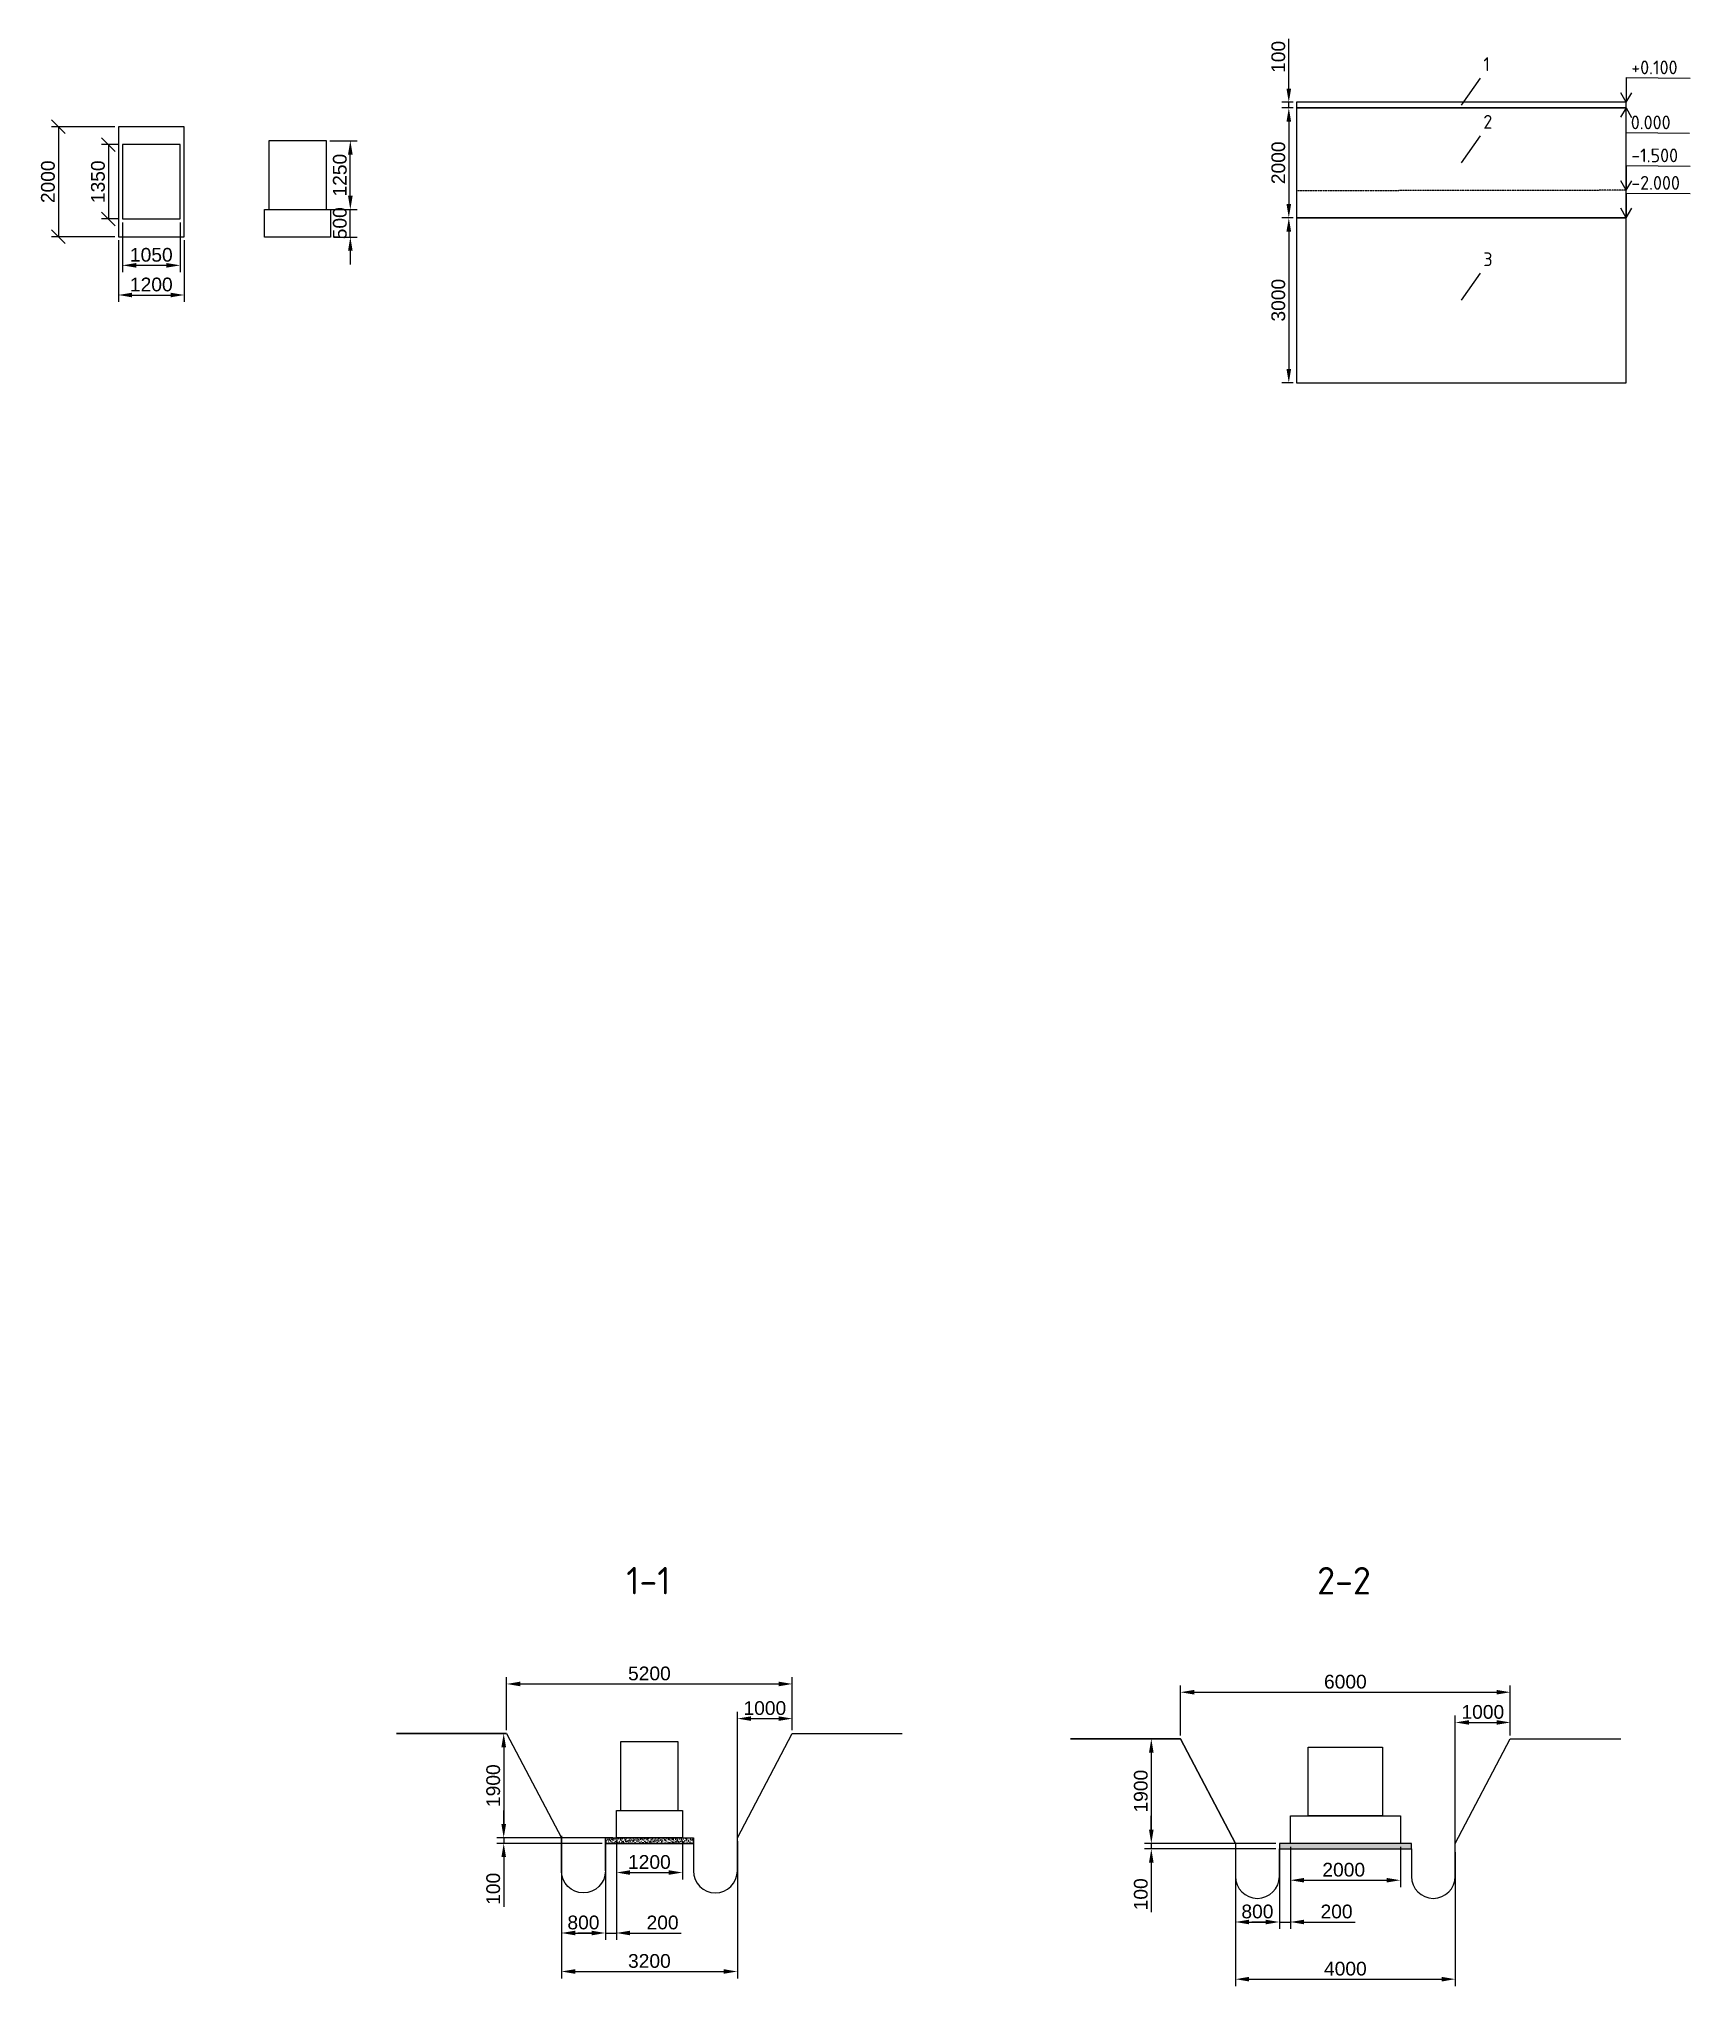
# Model space of a CAD drawing. Header units: millimetres. Extents: x -4490 to 177070, y -6118 to 72944.
# Drawn here: x 55366 to 85400, y 37165 to 72583 of the extents above; entities that cross this region are included whole.
import ezdxf

# ---------------------------------------------------------------- set-up
doc = ezdxf.new("R2010")
doc.units = ezdxf.units.MM
doc.linetypes.add('DASHED', pattern=[7, 5, -2, 0])
for name, color, linetype in [('osi', 7, 'Continuous'), ('земля штрих', 7, 'Continuous'), ('оси', 9, 'Continuous'), ('текст', 7, 'Continuous')]:
    doc.layers.add(name, color=color, linetype=linetype)
doc.styles.add('GOST-2.304_Type-B', font='GOST Common.ttf', dxfattribs={"height": 2.5})
doc.styles.add('Аннотативный', font='arial.ttf')
doc.dimstyles.new('ISO-25', dxfattribs={"dimscale": 100, "dimtxt": 2.5, "dimasz": 2.5, "dimexe": 1.25, "dimexo": 0.625, "dimtad": 1, "dimtxsty": 'Аннотативный', "dimcen": 2.5, "dimadec": 0, "dimazin": 0, "dimtfac": 1, "dimtmove": 0, "dimatfit": 3, "dimfxl": 1, "dimarcsym": 0})

msp = doc.modelspace()

# ---------------------------------------------------------------- texts
at = {"layer": 'osi', "style": 'GOST-2.304_Type-B'}
for s, p in [('1', (81640, 72000)), ('+0.100', (84330, 71940)), ('2', (81640, 70950)), ('0.000', (84322.242, 70940.067)), ('-1.500', (84330, 70339.998)), ('-2.000', (84330, 69840)), ('3', (81640, 68450))]:
    msp.add_text(s, height=250, dxfattribs=at).set_placement(p)
at = {"layer": 'текст', "ltscale": 100, "style": 'GOST-2.304_Type-B'}
for s, p in [('1-1', (66050, 44290)), ('2-2', (78617, 44288.092))]:
    msp.add_text(s, height=500, dxfattribs=at).set_placement(p)

# ---------------------------------------------------------------- blocks, each defined once
blk = doc.blocks.new('_Oblique')
at = {"color": 0, "linetype": 'ByBlock', "lineweight": -2}
blk.add_line((-0.5, -0.5), (0.5, 0.5), dxfattribs=at)
blk = doc.blocks.new('*D2')
at = {"layer": 'Defpoints', "color": 0, "transparency": 16777216}
for p in [(56810, 70985), (55720, 68985), (56810, 68985)]:
    blk.add_point(p, dxfattribs=at)
at = {"layer": 'оси', "color": 0, "lineweight": -2, "transparency": 16777216}
for p, q in [((56748, 70985), (55595, 70985)), ((55720, 70985), (55720, 68985)), ((56748, 68985), (55595, 68985))]:
    blk.add_line(p, q, dxfattribs=at)
at = {"layer": 'оси', "color": 0, "lineweight": -2, "transparency": 16777216, "xscale": 250, "yscale": 250, "zscale": 250}
for p, rotation in [((55720, 70985), 90), ((55720, 68985), 270)]:
    blk.add_blockref('_Oblique', p, dxfattribs=dict(at, rotation=rotation))
at = {"layer": 'оси', "color": 0, "transparency": 16777216, "insert": (55530, 69985), "char_height": 250, "attachment_point": 5, "rotation": 90, "style": 'Аннотативный'}
blk.add_mtext('2000', dxfattribs=at)
blk = doc.blocks.new('*D3')
at = {"layer": 'Defpoints', "color": 0, "transparency": 16777216}
for p in [(56885, 70660), (56630, 69310), (56885, 69310)]:
    blk.add_point(p, dxfattribs=at)
at = {"layer": 'оси', "color": 0, "lineweight": -2, "transparency": 16777216}
for p, q in [((56823, 70660), (56505, 70660)), ((56630, 70660), (56630, 69310)), ((56823, 69310), (56505, 69310))]:
    blk.add_line(p, q, dxfattribs=at)
at = {"layer": 'оси', "color": 0, "lineweight": -2, "transparency": 16777216, "xscale": 250, "yscale": 250, "zscale": 250}
for p, rotation in [((56630, 70660), 90), ((56630, 69310), 270)]:
    blk.add_blockref('_Oblique', p, dxfattribs=dict(at, rotation=rotation))
at = {"layer": 'оси', "color": 0, "transparency": 16777216, "insert": (56440, 69985), "char_height": 250, "attachment_point": 5, "rotation": 90, "style": 'Аннотативный'}
blk.add_mtext('1350', dxfattribs=at)
blk = doc.blocks.new('*D4')
at = {"layer": 'Defpoints', "color": 0, "transparency": 16777216}
for p in [(60595, 70730), (61030, 70730), (60595, 69480)]:
    blk.add_point(p, dxfattribs=at)
at = {"layer": 'оси', "color": 0, "lineweight": -2, "transparency": 16777216}
for p, q in [((60658, 70730), (61155, 70730)), ((61030, 69730), (61030, 70480)), ((60658, 69480), (61155, 69480))]:
    blk.add_line(p, q, dxfattribs=at)
at = {"layer": 'оси', "color": 0, "transparency": 16777216}
for points in [[(60988, 70480), (61072, 70480), (61030, 70730)], [(60988, 69730), (61072, 69730), (61030, 69480)]]:
    blk.add_solid(points, dxfattribs=at)
at = {"layer": 'оси', "color": 0, "transparency": 16777216, "insert": (60840, 70105), "char_height": 250, "attachment_point": 5, "rotation": 90, "style": 'Аннотативный'}
blk.add_mtext('1250', dxfattribs=at)
blk = doc.blocks.new('*D5')
at = {"layer": 'Defpoints', "color": 0, "transparency": 16777216}
for p in [(60670, 69480), (61030, 69480), (60670, 68980)]:
    blk.add_point(p, dxfattribs=at)
at = {"layer": 'оси', "color": 0, "lineweight": -2, "transparency": 16777216}
for p, q in [((61030, 69730), (61030, 69980)), ((60733, 69480), (61155, 69480)), ((61030, 68980), (61030, 69480)), ((60733, 68980), (61155, 68980)), ((61030, 68730), (61030, 68480))]:
    blk.add_line(p, q, dxfattribs=at)
at = {"layer": 'оси', "color": 0, "transparency": 16777216}
for points in [[(60988, 69730), (61072, 69730), (61030, 69480)], [(60988, 68730), (61072, 68730), (61030, 68980)]]:
    blk.add_solid(points, dxfattribs=at)
at = {"layer": 'оси', "color": 0, "transparency": 16777216, "insert": (60840, 69230), "char_height": 250, "attachment_point": 5, "rotation": 90, "style": 'Аннотативный'}
blk.add_mtext('500', dxfattribs=at)
blk = doc.blocks.new('*D6')
at = {"layer": 'Defpoints', "color": 0, "transparency": 16777216}
for p in [(82130, 42510), (76130, 41660), (82130, 41660)]:
    blk.add_point(p, dxfattribs=at)
at = {"layer": 'оси', "color": 0, "lineweight": -2, "transparency": 16777216}
for p, q in [((76130, 41722), (76130, 42635)), ((76380, 42510), (81880, 42510)), ((82130, 41722), (82130, 42635))]:
    blk.add_line(p, q, dxfattribs=at)
at = {"layer": 'оси', "color": 0, "transparency": 16777216}
for points in [[(76380, 42552), (76380, 42468), (76130, 42510)], [(81880, 42552), (81880, 42468), (82130, 42510)]]:
    blk.add_solid(points, dxfattribs=at)
at = {"layer": 'оси', "color": 0, "transparency": 16777216, "insert": (79130, 42700), "char_height": 250, "attachment_point": 5, "style": 'Аннотативный'}
blk.add_mtext('6000', dxfattribs=at)
blk = doc.blocks.new('*D7')
at = {"layer": 'Defpoints', "color": 0, "transparency": 16777216}
for p in [(82130, 41960), (82130, 41660), (81130, 39660)]:
    blk.add_point(p, dxfattribs=at)
at = {"layer": 'оси', "color": 0, "lineweight": -2, "transparency": 16777216}
for p, q in [((81130, 39722), (81130, 42085)), ((81380, 41960), (81880, 41960)), ((82130, 41722), (82130, 42085))]:
    blk.add_line(p, q, dxfattribs=at)
at = {"layer": 'оси', "color": 0, "transparency": 16777216}
for points in [[(81380, 42002), (81380, 41918), (81130, 41960)], [(81880, 42002), (81880, 41918), (82130, 41960)]]:
    blk.add_solid(points, dxfattribs=at)
at = {"layer": 'оси', "color": 0, "transparency": 16777216, "insert": (81630, 42150), "char_height": 250, "attachment_point": 5, "style": 'Аннотативный'}
blk.add_mtext('1000', dxfattribs=at)
blk = doc.blocks.new('*D8')
at = {"layer": 'Defpoints', "color": 0, "transparency": 16777216}
for p in [(76130, 41660), (75600, 39760), (77930, 39760)]:
    blk.add_point(p, dxfattribs=at)
at = {"layer": 'оси', "color": 0, "lineweight": -2, "transparency": 16777216}
for p, q in [((76068, 41660), (75475, 41660)), ((75600, 41410), (75600, 40010)), ((77868, 39760), (75475, 39760))]:
    blk.add_line(p, q, dxfattribs=at)
at = {"layer": 'оси', "color": 0, "transparency": 16777216}
for points in [[(75558, 41410), (75642, 41410), (75600, 41660)], [(75558, 40010), (75642, 40010), (75600, 39760)]]:
    blk.add_solid(points, dxfattribs=at)
at = {"layer": 'оси', "color": 0, "transparency": 16777216, "insert": (75410, 40710), "char_height": 250, "attachment_point": 5, "rotation": 90, "style": 'Аннотативный'}
blk.add_mtext('1900', dxfattribs=at)
blk = doc.blocks.new('*D9')
at = {"layer": 'Defpoints', "color": 0, "transparency": 16777216}
for p in [(77930, 39760), (75600, 39660), (77930, 39660)]:
    blk.add_point(p, dxfattribs=at)
at = {"layer": 'оси', "color": 0, "lineweight": -2, "transparency": 16777216}
for p, q in [((75600, 40010), (75600, 40260)), ((77868, 39760), (75475, 39760)), ((75600, 39760), (75600, 39660)), ((77868, 39660), (75475, 39660)), ((75600, 39410), (75600, 38507))]:
    blk.add_line(p, q, dxfattribs=at)
at = {"layer": 'оси', "color": 0, "transparency": 16777216}
for points in [[(75558, 40010), (75642, 40010), (75600, 39760)], [(75558, 39410), (75642, 39410), (75600, 39660)]]:
    blk.add_solid(points, dxfattribs=at)
at = {"layer": 'оси', "color": 0, "transparency": 16777216, "insert": (75410, 38834), "char_height": 250, "attachment_point": 5, "rotation": 90, "style": 'Аннотативный'}
blk.add_mtext('100', dxfattribs=at)
blk = doc.blocks.new('*D10')
at = {"layer": 'Defpoints', "color": 0, "transparency": 16777216}
for p in [(77130, 39660), (77930, 39660), (77930, 38330)]:
    blk.add_point(p, dxfattribs=at)
at = {"layer": 'оси', "color": 0, "lineweight": -2, "transparency": 16777216}
for p, q in [((77130, 39598), (77130, 38205)), ((77930, 39598), (77930, 38205)), ((77380, 38330), (77680, 38330))]:
    blk.add_line(p, q, dxfattribs=at)
at = {"layer": 'оси', "color": 0, "transparency": 16777216}
for points in [[(77380, 38372), (77380, 38288), (77130, 38330)], [(77680, 38372), (77680, 38288), (77930, 38330)]]:
    blk.add_solid(points, dxfattribs=at)
at = {"layer": 'оси', "color": 0, "transparency": 16777216, "insert": (77530, 38520), "char_height": 250, "attachment_point": 5, "style": 'Аннотативный'}
blk.add_mtext('800', dxfattribs=at)
blk = doc.blocks.new('*D11')
at = {"layer": 'Defpoints', "color": 0, "transparency": 16777216}
for p in [(77930, 39760), (78130, 39760), (78130, 38330)]:
    blk.add_point(p, dxfattribs=at)
at = {"layer": 'оси', "color": 0, "lineweight": -2, "transparency": 16777216}
for p, q in [((77930, 39698), (77930, 38205)), ((78130, 39698), (78130, 38205)), ((77680, 38330), (77430, 38330)), ((77930, 38330), (78130, 38330)), ((78380, 38330), (79311, 38330))]:
    blk.add_line(p, q, dxfattribs=at)
at = {"layer": 'оси', "color": 0, "transparency": 16777216}
for points in [[(77680, 38372), (77680, 38288), (77930, 38330)], [(78380, 38372), (78380, 38288), (78130, 38330)]]:
    blk.add_solid(points, dxfattribs=at)
at = {"layer": 'оси', "color": 0, "transparency": 16777216, "insert": (78970, 38520), "char_height": 250, "attachment_point": 5, "style": 'Аннотативный'}
blk.add_mtext('200', dxfattribs=at)
blk = doc.blocks.new('*D12')
at = {"layer": 'Defpoints', "color": 0, "transparency": 16777216}
for p in [(78130, 39760), (80130, 39760), (80130, 39090)]:
    blk.add_point(p, dxfattribs=at)
at = {"layer": 'оси', "color": 0, "lineweight": -2, "transparency": 16777216}
for p, q in [((78130, 39698), (78130, 38965)), ((80130, 39698), (80130, 38965)), ((78380, 39090), (79880, 39090))]:
    blk.add_line(p, q, dxfattribs=at)
at = {"layer": 'оси', "color": 0, "transparency": 16777216}
for points in [[(78380, 39132), (78380, 39048), (78130, 39090)], [(79880, 39132), (79880, 39048), (80130, 39090)]]:
    blk.add_solid(points, dxfattribs=at)
at = {"layer": 'оси', "color": 0, "transparency": 16777216, "insert": (79100, 39280), "char_height": 250, "attachment_point": 5, "style": 'Аннотативный'}
blk.add_mtext('2000', dxfattribs=at)
blk = doc.blocks.new('*D13')
at = {"layer": 'Defpoints', "color": 0, "ltscale": 100, "transparency": 16777216}
for p in [(56885, 69310), (57935, 69310), (57935, 68465)]:
    blk.add_point(p, dxfattribs=at)
at = {"layer": 'оси', "color": 0, "lineweight": -2, "ltscale": 100, "transparency": 16777216}
for p, q in [((56885, 69247), (56885, 68340)), ((57935, 69247), (57935, 68340)), ((57135, 68465), (57685, 68465))]:
    blk.add_line(p, q, dxfattribs=at)
at = {"layer": 'оси', "color": 0, "ltscale": 100, "transparency": 16777216}
for points in [[(57135, 68507), (57135, 68423), (56885, 68465)], [(57685, 68507), (57685, 68423), (57935, 68465)]]:
    blk.add_solid(points, dxfattribs=at)
at = {"layer": 'оси', "color": 0, "ltscale": 100, "transparency": 16777216, "insert": (57410, 68655), "char_height": 250, "attachment_point": 5, "style": 'Аннотативный'}
blk.add_mtext('1050', dxfattribs=at)
blk = doc.blocks.new('*D14')
at = {"layer": 'Defpoints', "color": 0, "ltscale": 100, "transparency": 16777216}
for p in [(56810, 68985), (58010, 68985), (58010, 67925)]:
    blk.add_point(p, dxfattribs=at)
at = {"layer": 'оси', "color": 0, "lineweight": -2, "ltscale": 100, "transparency": 16777216}
for p, q in [((56810, 68923), (56810, 67800)), ((58010, 68923), (58010, 67800)), ((57060, 67925), (57760, 67925))]:
    blk.add_line(p, q, dxfattribs=at)
at = {"layer": 'оси', "color": 0, "ltscale": 100, "transparency": 16777216}
for points in [[(57060, 67967), (57060, 67883), (56810, 67925)], [(57760, 67967), (57760, 67883), (58010, 67925)]]:
    blk.add_solid(points, dxfattribs=at)
at = {"layer": 'оси', "color": 0, "ltscale": 100, "transparency": 16777216, "insert": (57410, 68115), "char_height": 250, "attachment_point": 5, "style": 'Аннотативный'}
blk.add_mtext('1200', dxfattribs=at)
blk = doc.blocks.new('*D15')
at = {"layer": 'Defpoints', "color": 0, "ltscale": 100, "transparency": 16777216}
for p in [(65870, 39860), (67070, 39860), (67070, 39230)]:
    blk.add_point(p, dxfattribs=at)
at = {"layer": 'оси', "color": 0, "lineweight": -2, "ltscale": 100, "transparency": 16777216}
for p, q in [((65870, 39798), (65870, 39105)), ((67070, 39798), (67070, 39105)), ((66120, 39230), (66820, 39230))]:
    blk.add_line(p, q, dxfattribs=at)
at = {"layer": 'оси', "color": 0, "ltscale": 100, "transparency": 16777216}
for points in [[(66120, 39272), (66120, 39188), (65870, 39230)], [(66820, 39272), (66820, 39188), (67070, 39230)]]:
    blk.add_solid(points, dxfattribs=at)
at = {"layer": 'оси', "color": 0, "ltscale": 100, "transparency": 16777216, "insert": (66470, 39420), "char_height": 250, "attachment_point": 5, "style": 'Аннотативный'}
blk.add_mtext('1200', dxfattribs=at)
blk = doc.blocks.new('*D16')
at = {"layer": 'Defpoints', "color": 0, "ltscale": 100, "transparency": 16777216}
for p in [(64870, 39860), (65670, 39760), (65670, 38130)]:
    blk.add_point(p, dxfattribs=at)
at = {"layer": 'оси', "color": 0, "lineweight": -2, "ltscale": 100, "transparency": 16777216}
for p, q in [((64870, 39798), (64870, 38005)), ((65670, 39698), (65670, 38005)), ((65120, 38130), (65420, 38130))]:
    blk.add_line(p, q, dxfattribs=at)
at = {"layer": 'оси', "color": 0, "ltscale": 100, "transparency": 16777216}
for points in [[(65120, 38172), (65120, 38088), (64870, 38130)], [(65420, 38172), (65420, 38088), (65670, 38130)]]:
    blk.add_solid(points, dxfattribs=at)
at = {"layer": 'оси', "color": 0, "ltscale": 100, "transparency": 16777216, "insert": (65270, 38320), "char_height": 250, "attachment_point": 5, "style": 'Аннотативный'}
blk.add_mtext('800', dxfattribs=at)
blk = doc.blocks.new('*D17')
at = {"layer": 'Defpoints', "color": 0, "ltscale": 100, "transparency": 16777216}
for p in [(65670, 39760), (65870, 39860), (65870, 38130)]:
    blk.add_point(p, dxfattribs=at)
at = {"layer": 'оси', "color": 0, "lineweight": -2, "ltscale": 100, "transparency": 16777216}
for p, q in [((65670, 39698), (65670, 38005)), ((65870, 39798), (65870, 38005)), ((65420, 38130), (65170, 38130)), ((65670, 38130), (65870, 38130)), ((66120, 38130), (67051, 38130))]:
    blk.add_line(p, q, dxfattribs=at)
at = {"layer": 'оси', "color": 0, "ltscale": 100, "transparency": 16777216}
for points in [[(65420, 38172), (65420, 38088), (65670, 38130)], [(66120, 38172), (66120, 38088), (65870, 38130)]]:
    blk.add_solid(points, dxfattribs=at)
at = {"layer": 'оси', "color": 0, "ltscale": 100, "transparency": 16777216, "insert": (66710, 38320), "char_height": 250, "attachment_point": 5, "style": 'Аннотативный'}
blk.add_mtext('200', dxfattribs=at)
blk = doc.blocks.new('*D18')
at = {"layer": 'Defpoints', "color": 0, "ltscale": 100, "transparency": 16777216}
for p in [(64870, 39960), (68070, 39860), (68070, 37430)]:
    blk.add_point(p, dxfattribs=at)
at = {"layer": 'оси', "color": 0, "lineweight": -2, "ltscale": 100, "transparency": 16777216}
for p, q in [((64870, 39898), (64870, 37305)), ((68070, 39798), (68070, 37305)), ((65120, 37430), (67820, 37430))]:
    blk.add_line(p, q, dxfattribs=at)
at = {"layer": 'оси', "color": 0, "ltscale": 100, "transparency": 16777216}
for points in [[(65120, 37472), (65120, 37388), (64870, 37430)], [(67820, 37472), (67820, 37388), (68070, 37430)]]:
    blk.add_solid(points, dxfattribs=at)
at = {"layer": 'оси', "color": 0, "ltscale": 100, "transparency": 16777216, "insert": (66470, 37620), "char_height": 250, "attachment_point": 5, "style": 'Аннотативный'}
blk.add_mtext('3200', dxfattribs=at)
blk = doc.blocks.new('*D19')
at = {"layer": 'Defpoints', "color": 0, "ltscale": 100, "transparency": 16777216}
for p in [(69070, 42660), (63870, 41760), (69070, 41760)]:
    blk.add_point(p, dxfattribs=at)
at = {"layer": 'оси', "color": 0, "lineweight": -2, "ltscale": 100, "transparency": 16777216}
for p, q in [((63870, 41822), (63870, 42785)), ((64120, 42660), (68820, 42660)), ((69070, 41822), (69070, 42785))]:
    blk.add_line(p, q, dxfattribs=at)
at = {"layer": 'оси', "color": 0, "ltscale": 100, "transparency": 16777216}
for points in [[(64120, 42702), (64120, 42618), (63870, 42660)], [(68820, 42702), (68820, 42618), (69070, 42660)]]:
    blk.add_solid(points, dxfattribs=at)
at = {"layer": 'оси', "color": 0, "ltscale": 100, "transparency": 16777216, "insert": (66470, 42850), "char_height": 250, "attachment_point": 5, "style": 'Аннотативный'}
blk.add_mtext('5200', dxfattribs=at)
blk = doc.blocks.new('*D20')
at = {"layer": 'Defpoints', "color": 0, "ltscale": 100, "transparency": 16777216}
for p in [(69070, 42030), (69070, 41760), (68070, 39760)]:
    blk.add_point(p, dxfattribs=at)
at = {"layer": 'оси', "color": 0, "lineweight": -2, "ltscale": 100, "transparency": 16777216}
for p, q in [((68070, 39822), (68070, 42155)), ((69070, 41822), (69070, 42155)), ((68320, 42030), (68820, 42030))]:
    blk.add_line(p, q, dxfattribs=at)
at = {"layer": 'оси', "color": 0, "ltscale": 100, "transparency": 16777216}
for points in [[(68320, 42072), (68320, 41988), (68070, 42030)], [(68820, 42072), (68820, 41988), (69070, 42030)]]:
    blk.add_solid(points, dxfattribs=at)
at = {"layer": 'оси', "color": 0, "ltscale": 100, "transparency": 16777216, "insert": (68570, 42220), "char_height": 250, "attachment_point": 5, "style": 'Аннотативный'}
blk.add_mtext('1000', dxfattribs=at)
blk = doc.blocks.new('*D21')
at = {"layer": 'Defpoints', "color": 0, "ltscale": 100, "transparency": 16777216}
for p in [(63870, 41760), (63820, 39860), (65870, 39860)]:
    blk.add_point(p, dxfattribs=at)
at = {"layer": 'оси', "color": 0, "lineweight": -2, "ltscale": 100, "transparency": 16777216}
for p, q in [((63808, 41760), (63695, 41760)), ((63820, 41510), (63820, 40110)), ((65808, 39860), (63695, 39860))]:
    blk.add_line(p, q, dxfattribs=at)
at = {"layer": 'оси', "color": 0, "ltscale": 100, "transparency": 16777216}
for points in [[(63778, 41510), (63862, 41510), (63820, 41760)], [(63778, 40110), (63862, 40110), (63820, 39860)]]:
    blk.add_solid(points, dxfattribs=at)
at = {"layer": 'оси', "color": 0, "ltscale": 100, "transparency": 16777216, "insert": (63630, 40810), "char_height": 250, "attachment_point": 5, "rotation": 90, "style": 'Аннотативный'}
blk.add_mtext('1900', dxfattribs=at)
blk = doc.blocks.new('*D22')
at = {"layer": 'Defpoints', "color": 0, "ltscale": 100, "transparency": 16777216}
for p in [(63820, 39760), (65670, 39860), (65670, 39760)]:
    blk.add_point(p, dxfattribs=at)
at = {"layer": 'оси', "color": 0, "lineweight": -2, "ltscale": 100, "transparency": 16777216}
for p, q in [((63820, 40110), (63820, 40360)), ((65608, 39860), (63695, 39860)), ((65608, 39760), (63695, 39760)), ((63820, 39860), (63820, 39760)), ((63820, 39510), (63820, 38607))]:
    blk.add_line(p, q, dxfattribs=at)
at = {"layer": 'оси', "color": 0, "ltscale": 100, "transparency": 16777216}
for points in [[(63778, 40110), (63862, 40110), (63820, 39860)], [(63778, 39510), (63862, 39510), (63820, 39760)]]:
    blk.add_solid(points, dxfattribs=at)
at = {"layer": 'оси', "color": 0, "ltscale": 100, "transparency": 16777216, "insert": (63630, 38934), "char_height": 250, "attachment_point": 5, "rotation": 90, "style": 'Аннотативный'}
blk.add_mtext('100', dxfattribs=at)
blk = doc.blocks.new('*D23')
at = {"layer": 'Defpoints', "color": 0, "ltscale": 100, "transparency": 16777216}
for p in [(77130, 39660), (81130, 39660), (81130, 37290)]:
    blk.add_point(p, dxfattribs=at)
at = {"layer": 'оси', "color": 0, "lineweight": -2, "ltscale": 100, "transparency": 16777216}
for p, q in [((77130, 39598), (77130, 37165)), ((81130, 39598), (81130, 37165)), ((77380, 37290), (80880, 37290))]:
    blk.add_line(p, q, dxfattribs=at)
at = {"layer": 'оси', "color": 0, "ltscale": 100, "transparency": 16777216}
for points in [[(77380, 37332), (77380, 37248), (77130, 37290)], [(80880, 37332), (80880, 37248), (81130, 37290)]]:
    blk.add_solid(points, dxfattribs=at)
at = {"layer": 'оси', "color": 0, "ltscale": 100, "transparency": 16777216, "insert": (79130, 37480), "char_height": 250, "attachment_point": 5, "style": 'Аннотативный'}
blk.add_mtext('4000', dxfattribs=at)
blk = doc.blocks.new('*D55')
at = {"layer": 'Defpoints', "color": 0, "transparency": 16777216}
for p in [(78101, 71330), (78240, 71430), (78240, 71330)]:
    blk.add_point(p, dxfattribs=at)
at = {"layer": 'osi', "color": 0, "lineweight": -2, "transparency": 16777216}
for p, q in [((78101, 71680), (78101, 72583)), ((78178, 71430), (77976, 71430)), ((78178, 71330), (77976, 71330)), ((78101, 71330), (78101, 71430)), ((78101, 71080), (78101, 70830))]:
    blk.add_line(p, q, dxfattribs=at)
at = {"layer": 'osi', "color": 0, "transparency": 16777216}
for points in [[(78059, 71680), (78143, 71680), (78101, 71430)], [(78059, 71080), (78143, 71080), (78101, 71330)]]:
    blk.add_solid(points, dxfattribs=at)
at = {"layer": 'osi', "color": 0, "transparency": 16777216, "insert": (77911, 72256), "char_height": 250, "attachment_point": 5, "rotation": 90, "style": 'Аннотативный'}
blk.add_mtext('100', dxfattribs=at)
blk = doc.blocks.new('*D56')
at = {"layer": 'Defpoints', "color": 0, "transparency": 16777216}
for p in [(78240, 71330), (78101, 69330), (78240, 69330)]:
    blk.add_point(p, dxfattribs=at)
at = {"layer": 'osi', "color": 0, "lineweight": -2, "transparency": 16777216}
for p, q in [((78178, 71330), (77976, 71330)), ((78101, 71080), (78101, 69580)), ((78178, 69330), (77976, 69330))]:
    blk.add_line(p, q, dxfattribs=at)
at = {"layer": 'osi', "color": 0, "transparency": 16777216}
for points in [[(78059, 71080), (78143, 71080), (78101, 71330)], [(78059, 69580), (78143, 69580), (78101, 69330)]]:
    blk.add_solid(points, dxfattribs=at)
at = {"layer": 'osi', "color": 0, "transparency": 16777216, "insert": (77911, 70330), "char_height": 250, "attachment_point": 5, "rotation": 90, "style": 'Аннотативный'}
blk.add_mtext('2000', dxfattribs=at)
blk = doc.blocks.new('*D57')
at = {"layer": 'Defpoints', "color": 0, "transparency": 16777216}
for p in [(78240, 69330), (78101, 66330), (78240, 66330)]:
    blk.add_point(p, dxfattribs=at)
at = {"layer": 'osi', "color": 0, "lineweight": -2, "transparency": 16777216}
for p, q in [((78178, 69330), (77976, 69330)), ((78101, 69080), (78101, 66580)), ((78178, 66330), (77976, 66330))]:
    blk.add_line(p, q, dxfattribs=at)
at = {"layer": 'osi', "color": 0, "transparency": 16777216}
for points in [[(78059, 69080), (78143, 69080), (78101, 69330)], [(78059, 66580), (78143, 66580), (78101, 66330)]]:
    blk.add_solid(points, dxfattribs=at)
at = {"layer": 'osi', "color": 0, "transparency": 16777216, "insert": (77911, 67830), "char_height": 250, "attachment_point": 5, "rotation": 90, "style": 'Аннотативный'}
blk.add_mtext('3000', dxfattribs=at)

# ---------------------------------------------------------------- dimensions: what is measured, and where the dimension line sits
at = {"layer": 'osi'}
dim = msp.add_linear_dim(base=(78100.833, 71330), p1=(78240, 71430), p2=(78240, 71330), angle=90, dimstyle='ISO-25', dxfattribs=at)
dim.commit()
dim.dimension.update_dxf_attribs({"geometry": '*D55', "text_midpoint": (78100.833, 72256.484), "dimtype": 160})
for base, p1, p2, picture, middle in [((78100.833, 69330), (78240, 71330), (78240, 69330), '*D56', (77910.69, 70330)), ((78100.833, 66330), (78240, 69330), (78240, 66330), '*D57', (77910.605, 67830))]:
    dim = msp.add_linear_dim(base=base, p1=p1, p2=p2, angle=90, dimstyle='ISO-25', dxfattribs=at)
    dim.commit()
    dim.dimension.update_dxf_attribs({"geometry": picture, "text_midpoint": middle})
at = {"layer": 'оси'}
for base, p1, p2, picture, middle in [((55720, 68985), (56810, 70985), (56810, 68985), '*D2', (55529.857, 69985)), ((56630, 69310), (56885, 70660), (56885, 69310), '*D3', (56439.771, 69985))]:
    dim = msp.add_linear_dim(base=base, p1=p1, p2=p2, angle=90, dimstyle='ISO-25', override={"dimblk": 'Oblique'}, dxfattribs=at)
    dim.commit()
    dim.dimension.update_dxf_attribs({"geometry": picture, "text_midpoint": middle})
for base, p1, p2, angle, picture, middle in [((61030, 70730.042), (60595.021, 69480.042), (60595.021, 70730.042), 270, '*D4', (60839.857, 70105.042)), ((75600, 39760), (76130, 41660), (77930, 39760), 90, '*D8', (75409.857, 40710)), ((75600, 39660), (77930, 39760), (77930, 39660), 90, '*D9', (75409.857, 38833.516))]:
    dim = msp.add_linear_dim(base=base, p1=p1, p2=p2, angle=angle, dimstyle='ISO-25', dxfattribs=at)
    dim.commit()
    dim.dimension.update_dxf_attribs({"geometry": picture, "text_midpoint": middle})
dim = msp.add_linear_dim(base=(61030, 69480.042), p1=(60670.021, 68980.042), p2=(60670.021, 69480.042), angle=270, dimstyle='ISO-25', dxfattribs=at)
dim.commit()
dim.dimension.update_dxf_attribs({"geometry": '*D5', "text_midpoint": (61030, 69230.042), "dimtype": 160})
at = {"layer": 'оси', "ltscale": 100}
for base, p1, p2, picture, middle in [((57935, 68465), (56885, 69310), (57935, 69310), '*D13', (57410, 68655.143)), ((58010, 67925), (56810, 68985), (58010, 68985), '*D14', (57410, 68115.143)), ((69070, 42030), (68070, 39760), (69070, 41760), '*D20', (68570, 42220.143)), ((68070, 37430), (64870, 39960), (68070, 39860), '*D18', (66470, 37620.229)), ((65670, 38130), (64870, 39860), (65670, 39760), '*D16', (65270, 38320.143)), ((65870, 38130), (65670, 39760), (65870, 39860), '*D17', (66710.382, 38320.143)), ((67070, 39230), (65870, 39860), (67070, 39860), '*D15', (66470, 39420.143)), ((81130, 37290), (77130, 39660), (81130, 39660), '*D23', (79130, 37480.143))]:
    dim = msp.add_linear_dim(base=base, p1=p1, p2=p2, dimstyle='ISO-25', dxfattribs=at)
    dim.commit()
    dim.dimension.update_dxf_attribs({"geometry": picture, "text_midpoint": middle})
dim = msp.add_linear_dim(base=(69070, 42660), p1=(63870, 41760), p2=(69070, 41760), dimstyle='ISO-25', dxfattribs=at)
dim.commit()
dim.dimension.update_dxf_attribs({"geometry": '*D19', "text_midpoint": (66470, 42660), "dimtype": 160})
at = {"layer": 'оси'}
for base, p1, p2, picture, middle in [((82130, 42510), (76130, 41660), (82130, 41660), '*D6', (79130, 42700.143)), ((82130, 41960), (81130, 39660), (82130, 41660), '*D7', (81630, 42150.143)), ((78130, 38330), (77930, 39760), (78130, 39760), '*D11', (78970.382, 38520.143)), ((77930, 38330), (77130, 39660), (77930, 39660), '*D10', (77530, 38520.143))]:
    dim = msp.add_linear_dim(base=base, p1=p1, p2=p2, dimstyle='ISO-25', dxfattribs=at)
    dim.commit()
    dim.dimension.update_dxf_attribs({"geometry": picture, "text_midpoint": middle})
at = {"layer": 'оси', "ltscale": 100}
for base, p1, p2, picture, middle in [((63820, 39860), (63870, 41760), (65870, 39860), '*D21', (63629.857, 40810)), ((63820, 39760), (65670, 39860), (65670, 39760), '*D22', (63629.857, 38933.516))]:
    dim = msp.add_linear_dim(base=base, p1=p1, p2=p2, angle=90, dimstyle='ISO-25', dxfattribs=at)
    dim.commit()
    dim.dimension.update_dxf_attribs({"geometry": picture, "text_midpoint": middle})
at = {"layer": 'оси'}
dim = msp.add_linear_dim(base=(80130, 39090), p1=(78130, 39760), p2=(80130, 39760), dimstyle='ISO-25', dxfattribs=at)
dim.commit()
dim.dimension.update_dxf_attribs({"geometry": '*D12', "text_midpoint": (79100, 39090), "dimtype": 160})

# ---------------------------------------------------------------- hatches: boundary and pattern name
at = {"ltscale": 100}
h = msp.add_hatch(dxfattribs=at)
h.set_pattern_fill('AR-SAND', color=256)
h.paths.add_polyline_path([(66470, 39860), (65870, 39860), (65670, 39860), (65670, 39760), (66470, 39760)])
h.paths.add_polyline_path([(67270, 39860), (66470, 39860), (66470, 39760), (67270, 39760)])
h = msp.add_hatch(dxfattribs=at)
h.set_pattern_fill('AR-SAND', color=256)
h.set_pattern_definition([(37.5, (-7340, 0), (-1.600031, 48.941324), [0, -38.608, 0, -43.18, 0, -41.275]), (7.5, (-7340, 0), (44.95233, 71.68251), [0, -20.828, 0, -34.798, 0, -13.335]), (327.5, (-7371.24, 0), (79.099237, 0.143718), [0, -12.7, 0, -45.72, 0, -59.69]), (317.5, (-7371.24, 0), (76.355645, 22.29293), [0, -6.35, 0, -29.972, 0, -34.29])])
h.paths.add_polyline_path([(80330, 39760), (79130, 39760), (79130, 39660), (80330, 39660)])
h.paths.add_polyline_path([(79130, 39760), (77930, 39760), (77930, 39660), (79130, 39660)])

# ---------------------------------------------------------------- linework, layer by layer
at = {"linetype": 'DASHED'}
msp.add_line((84240, 69829.998), (78240, 69819.998), dxfattribs=at)
at = {"ltscale": 100}
for p, q in [((63870, 41760), (61870, 41760)), ((69070, 41760), (71070, 41760))]:
    msp.add_line(p, q, dxfattribs=at)
for p, q in [((76130, 41660), (74130, 41660)), ((82130, 41660), (84130, 41660)), ((77930, 39660), (80330, 39660))]:
    msp.add_line(p, q)
for points in [[(78240, 71330), (84240, 71330), (84240, 71430), (78240, 71430)], [(78240, 69330), (84240, 69330), (84240, 71330), (78240, 71330)], [(56810, 68985), (58010, 68985), (58010, 70985), (56810, 70985)], [(56885, 69310), (57935, 69310), (57935, 70660), (56885, 70660)], [(59545.021, 69480.042), (60595.021, 69480.042), (60595.021, 70730.042), (59545.021, 70730.042)], [(59470.021, 69480.042), (60670.021, 69480.042), (60670.021, 68980.042), (59470.021, 68980.042)], [(84240, 69330), (78240, 69330), (78240, 66330), (84240, 66330)], [(65945, 40360), (66995, 40360), (66995, 41610), (65945, 41610)], [(78455, 41510), (79805, 41510), (79805, 40260), (78455, 40260)], [(65870, 40360), (67070, 40360), (67070, 39860), (65870, 39860)], [(78130, 40260), (80130, 40260), (80130, 39760), (78130, 39760)], [(65670, 39860), (67270, 39860), (67270, 39760), (65670, 39760)], [(77930, 39660), (80330, 39660), (80330, 39760), (77930, 39760)]]:
    msp.add_lwpolyline(points, close=True)
for points in [[(65670, 39760), (65670, 39260, -1), (64870, 39260), (64870, 39860)], [(67270, 39760), (67270, 39260, 1), (68070, 39260), (68070, 39860)]]:
    msp.add_lwpolyline(points, format="xyb", dxfattribs=at)
msp.add_lwpolyline([(67070, 39760), (65870, 39760)])
for points in [[(77130, 39760), (77130, 39160, 1), (77930, 39160), (77930, 39660)], [(80330, 39660), (80330, 39160, 1), (81130, 39160), (81130, 39760)]]:
    msp.add_lwpolyline(points, format="xyb")
at = {"layer": 'osi'}
for p, q in [((81240, 71380), (81590, 71870)), ((84240, 71430), (84140, 71603.205)), ((84240, 71880), (85400, 71870)), ((84240, 71880), (84240, 71430)), ((84240, 71430), (84340, 71603.205)), ((84240, 71330), (84137.029, 71158.545)), ((84240, 70880), (84240, 71330)), ((84240, 71330), (84336.999, 71155.097)), ((84240, 70880), (85392.242, 70870.067)), ((81240, 70330), (81590, 70820)), ((84240, 70279.998), (85400, 70269.998)), ((84240, 70279.998), (84240, 69829.998)), ((84240, 69829.998), (84140, 70003.203)), ((84240, 69829.998), (84340, 70003.203)), ((84240, 69780), (85400, 69770)), ((84240, 69780), (84240, 69330)), ((84240, 69330), (84140, 69503.205)), ((84240, 69330), (84340, 69503.205)), ((81240, 67830), (81590, 68320))]:
    msp.add_line(p, q, dxfattribs=at)
for points in [[(61870, 41760), (63870, 41760), (64870, 39860), (64870, 39260)], [(68070, 39260), (68070, 39860), (69070, 41760), (71070, 41760)], [(74130, 41660), (76130, 41660), (77130, 39760), (77130, 39160)], [(81130, 39160), (81130, 39760), (82130, 41660), (84140, 41660)]]:
    msp.add_lwpolyline(points, dxfattribs=at)
at = {"layer": 'земля штрих'}
for points in [[(61870, 41760), (63870, 41760), (64870, 39860), (64870, 39260)], [(68070, 39260), (68070, 39860), (69070, 41760), (71070, 41760)], [(74130, 41660), (76130, 41660), (77130, 39760), (77130, 39160)], [(81129.988, 39156.962), (81130, 39760), (82130, 41660), (84140, 41660)], [(65670, 39260), (65670, 39760), (67270, 39760), (67270, 39260)], [(77930, 39160), (77930, 39660), (80330, 39660), (80330, 39160)]]:
    msp.add_lwpolyline(points, dxfattribs=at)
at = {"layer": 'оси', "ltscale": 100}
for p, q in [((63870, 41760), (64870, 39860)), ((68070, 39860), (69070, 41760)), ((77130, 39760), (76130, 41660)), ((81130, 39760), (82130, 41660))]:
    msp.add_line(p, q, dxfattribs=at)
at = {"layer": 'оси'}
for points in [[(70070, 41760), (70080, 41760)], [(84130, 41660), (84140, 41660)]]:
    msp.add_lwpolyline(points, dxfattribs=at)

msp.set_redraw_order([(e.dxf.handle, doc.entitydb.next_handle()) for e in msp.query("TEXT MTEXT ATTDEF DIMENSION ARC_DIMENSION")])  # texts and dimensions are drawn at this point

doc.saveas('drawing.dxf')
